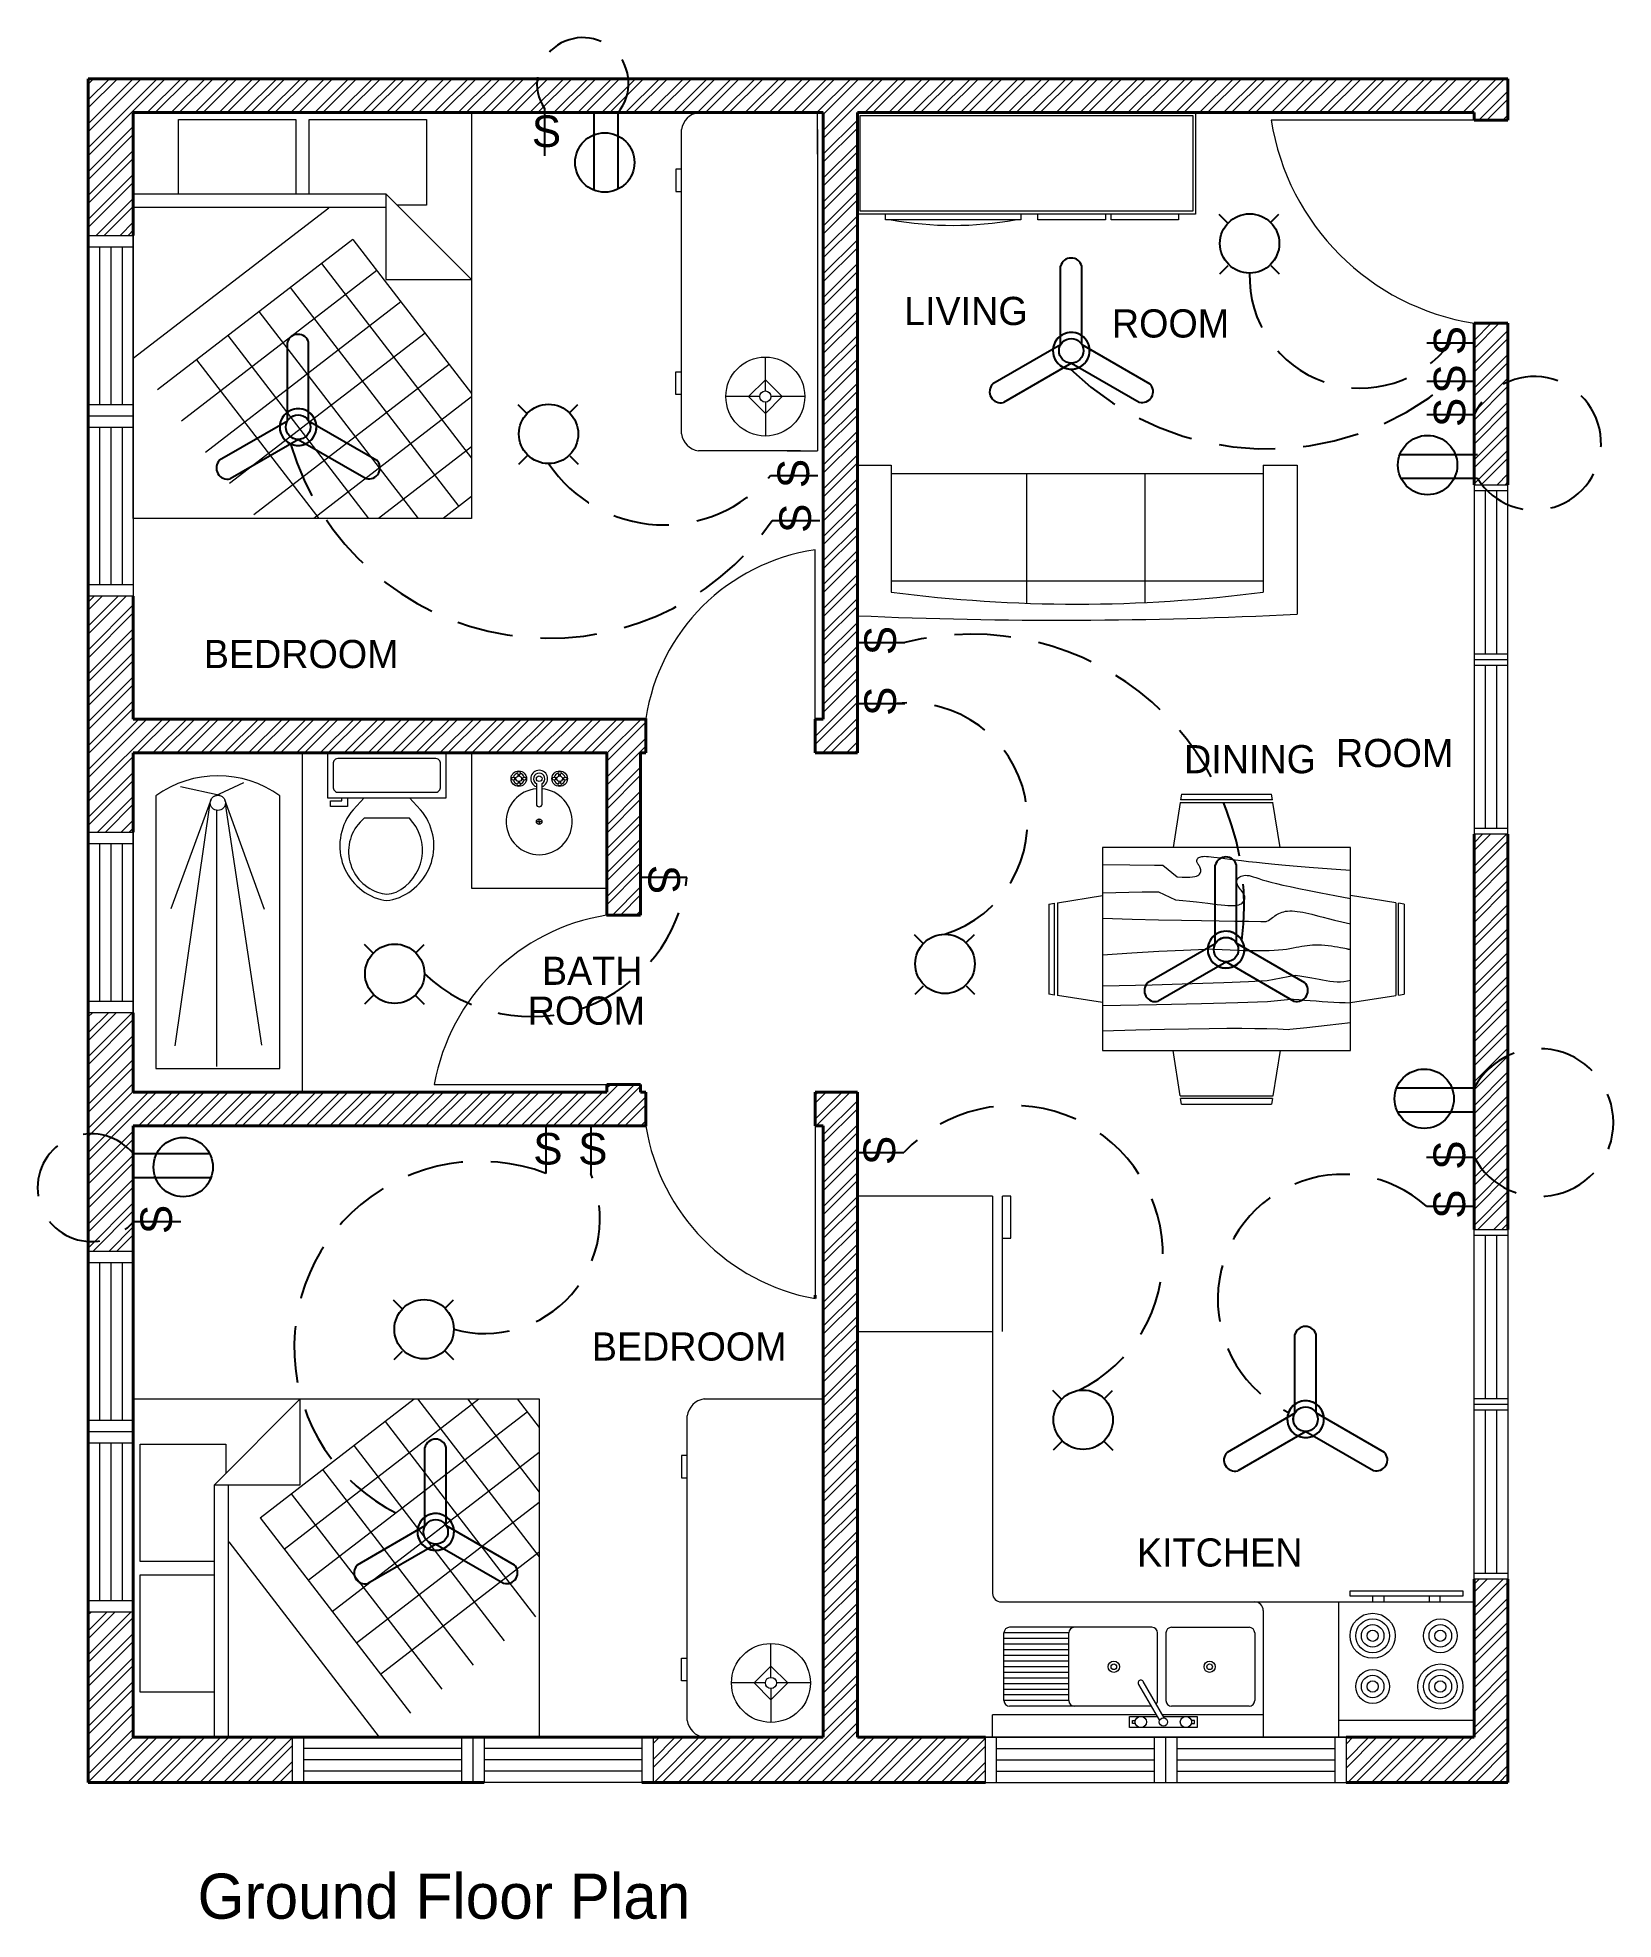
# Model space of a CAD drawing. Header units: millimetres. Extents: x 1010.37 to 1017.36, y -40.63 to -32.28.
import ezdxf

# ---------------------------------------------------------------- set-up
doc = ezdxf.new("R2010")
doc.units = ezdxf.units.MM
doc.header["$MEASUREMENT"] = 0
doc.linetypes.add('HIDDEN', pattern=[0.375, 0.25, -0.125])
for name, color, linetype in [('01-Text 1 50', 190, 'Continuous'), ('01-Text 1 50 int', 20, 'Continuous'), ('Electrical', 206, 'Continuous'), ('Electrical Hidden', 130, 'HIDDEN')]:
    doc.layers.add(name, color=color, linetype=linetype)
for name, color, linetype, lineweight, true_color in [('DOOR WINDOW 1 50', 7, 'Continuous', 9, 0x666666), ('FURNITURE D 1 50', 7, 'Continuous', 13, 0x93979a), ('HATCH A1 1 50', 7, 'Continuous', 0, 0xc9c9c9)]:
    doc.layers.add(name, color=color, linetype=linetype, lineweight=lineweight, true_color=true_color)
doc.layers.add('WALL 1 50', color=19, linetype='Continuous', lineweight=40)
doc.styles.add('SS Projects_50_notes', font='bahnschrift.ttf', dxfattribs={"height": 0.2})
doc.styles.add('SS Projects_50_notes_interior', font='bahnschrift.ttf', dxfattribs={"height": 0.125})
doc.styles.get("Standard").update_dxf_attribs({"font": 'arial.ttf'})

msp = doc.modelspace()

# ---------------------------------------------------------------- texts
at = {"layer": '01-Text 1 50', "insert": (1011.0842, -40.4251), "char_height": 0.2, "attachment_point": 1, "style": 'SS Projects_50_notes'}
msp.add_mtext_dynamic_manual_height_columns('Ground Floor Plan', width=6.348544, gutter_width=1.5, heights=[0], dxfattribs=at)
at = {"layer": '01-Text 1 50 int', "style": 'SS Projects_50_notes_interior'}
for s, p in [('LIVING', (1014.2175, -33.5581)), ('ROOM', (1015.1391, -33.6134)), ('BEDROOM', (1011.1118, -35.0794)), ('DINING', (1015.4592, -35.5456)), ('ROOM', (1016.1333, -35.5182)), ('BATH', (1012.6113, -36.484)), ('ROOM', (1012.5484, -36.6608)), ('BEDROOM', (1012.8326, -38.1501)), ('KITCHEN', (1015.2505, -39.0635))]:
    msp.add_text(s, height=0.125, dxfattribs=at).set_placement(p)
at = {"layer": 'Electrical', "char_height": 0.14, "attachment_point": 1}
for insert in [(1012.5662, -32.6285), (1012.5727, -37.1407), (1012.7718, -37.1407)]:
    msp.add_mtext_dynamic_manual_height_columns('S', width=0.193718, gutter_width=0.7, heights=[0], dxfattribs=dict(at, insert=insert))
for insert, rotation in [((1016.5665, -33.6926), 90), ((1016.5665, -33.863), 90), ((1016.5665, -34.0107), 90), ((1013.6562, -34.2816), 90), ((1013.6644, -34.4804), 90), ((1014.0414, -35.0225), 90), ((1014.0414, -35.2918), 90), ((1013.2231, -35.9513), 270), ((1014.0377, -37.2834), 90), ((1016.5656, -37.3042), 90), ((1016.5656, -37.5217), 90), ((1010.8306, -37.5896), 90)]:
    msp.add_mtext_dynamic_manual_height_columns('S', width=0.193718, gutter_width=0.7, heights=[0], dxfattribs=dict(at, insert=insert, rotation=rotation))

# ---------------------------------------------------------------- blocks, each defined once
blk = doc.blocks.new('*U1')
at = {"layer": 'Electrical'}
blk.add_line((-0.0185, -0.0185), (0.0185, 0.0185), dxfattribs=at)
blk = doc.blocks.new('*U2')
at = {"layer": 'Electrical', "color": 0, "linetype": 'ByBlock', "lineweight": -2, "transparency": 16777216}
for p, rotation in [((1014.2828, -33.3426), 90.00000000000001), ((1014.2839, -33.5704), 180), ((1014.5117, -33.5693), 270)]:
    blk.add_blockref('*U1', p, dxfattribs=dict(at, rotation=rotation))
blk.add_blockref('*U1', (1014.5106, -33.3415), dxfattribs=at)
blk = doc.blocks.new('*U3')
at = {"layer": 'Electrical'}
blk.add_line((-0.0185, -0.0185), (0.0185, 0.0185), dxfattribs=at)
blk = doc.blocks.new('*U5')
at = {"layer": 'Electrical', "color": 0, "linetype": 'ByBlock', "lineweight": -2, "transparency": 16777216}
for p, rotation in [((1014.2828, -33.3426), 90.00000000000001), ((1014.2839, -33.5704), 180), ((1014.5117, -33.5693), 270)]:
    blk.add_blockref('*U3', p, dxfattribs=dict(at, rotation=rotation))
blk.add_blockref('*U3', (1014.5106, -33.3415), dxfattribs=at)
blk = doc.blocks.new('*U7')
at = {"layer": 'Electrical'}
blk.add_line((-0.0185, -0.0185), (0.0185, 0.0185), dxfattribs=at)
blk = doc.blocks.new('*U8')
at = {"layer": 'Electrical', "color": 0, "linetype": 'ByBlock', "lineweight": -2, "transparency": 16777216}
for p, rotation in [((1014.2828, -33.3426), 90.00000000000001), ((1014.2839, -33.5704), 180), ((1014.5117, -33.5693), 270)]:
    blk.add_blockref('*U7', p, dxfattribs=dict(at, rotation=rotation))
blk.add_blockref('*U7', (1014.5106, -33.3415), dxfattribs=at)
blk = doc.blocks.new('*U10')
at = {"layer": 'Electrical'}
blk.add_line((-0.0185, -0.0185), (0.0185, 0.0185), dxfattribs=at)
blk = doc.blocks.new('*U11')
at = {"layer": 'Electrical', "color": 0, "linetype": 'ByBlock', "lineweight": -2, "transparency": 16777216}
for p, rotation in [((1014.2828, -33.3426), 90.00000000000001), ((1014.2839, -33.5704), 180), ((1014.5117, -33.5693), 270)]:
    blk.add_blockref('*U10', p, dxfattribs=dict(at, rotation=rotation))
blk.add_blockref('*U10', (1014.5106, -33.3415), dxfattribs=at)
blk = doc.blocks.new('*U13')
at = {"layer": 'Electrical'}
blk.add_line((-0.0185, -0.0185), (0.0185, 0.0185), dxfattribs=at)
blk = doc.blocks.new('*U14')
at = {"layer": 'Electrical', "color": 0, "linetype": 'ByBlock', "lineweight": -2, "transparency": 16777216}
for p, rotation in [((1014.2828, -33.3426), 90.00000000000001), ((1014.2839, -33.5704), 180), ((1014.5117, -33.5693), 270)]:
    blk.add_blockref('*U13', p, dxfattribs=dict(at, rotation=rotation))
blk.add_blockref('*U13', (1014.5106, -33.3415), dxfattribs=at)
blk = doc.blocks.new('*U16')
at = {"layer": 'Electrical'}
blk.add_line((-0.0185, -0.0185), (0.0185, 0.0185), dxfattribs=at)
blk = doc.blocks.new('*U17')
at = {"layer": 'Electrical', "color": 0, "linetype": 'ByBlock', "lineweight": -2, "transparency": 16777216}
for p, rotation in [((1014.2828, -33.3426), 90.00000000000001), ((1014.2839, -33.5704), 180), ((1014.5117, -33.5693), 270)]:
    blk.add_blockref('*U16', p, dxfattribs=dict(at, rotation=rotation))
blk.add_blockref('*U16', (1014.5106, -33.3415), dxfattribs=at)
blk = doc.blocks.new('*U20')
at = {"layer": 'Electrical'}
for p, q in [((-0.0477, -0.1388), (-0.0477, 0.21)), ((0.0466, -0.1368), (0.0466, 0.21))]:
    blk.add_line(p, q, dxfattribs=at)
blk.add_circle((0, -0.1648), 0.0544, dxfattribs=at)
for centre, radius, start, end in [((-0.0006, 0.1976), 0.0488, 14.72633, 165.27367), ((0, -0.1648), 0.0815, 125.82642, 55.15826)]:
    blk.add_arc(centre, radius, start, end, dxfattribs=at)
blk = doc.blocks.new('*U21')
at = {"layer": 'Electrical', "color": 0, "linetype": 'ByBlock', "lineweight": -2, "transparency": 16777216}
blk.add_blockref('*U20', (1015.4263, -33.5072), dxfattribs=at)
for p, rotation in [((1015.2835, -33.7545), 120), ((1015.569, -33.7545), 240)]:
    blk.add_blockref('*U20', p, dxfattribs=dict(at, rotation=rotation))
blk = doc.blocks.new('*U24')
at = {"layer": 'Electrical'}
for p, q in [((-0.0477, -0.1388), (-0.0477, 0.21)), ((0.0466, -0.1368), (0.0466, 0.21))]:
    blk.add_line(p, q, dxfattribs=at)
blk.add_circle((0, -0.1648), 0.0544, dxfattribs=at)
for centre, radius, start, end in [((-0.0006, 0.1976), 0.0488, 14.72633, 165.27367), ((0, -0.1648), 0.0815, 125.82642, 55.15826)]:
    blk.add_arc(centre, radius, start, end, dxfattribs=at)
blk = doc.blocks.new('*U26')
at = {"layer": 'Electrical', "color": 0, "linetype": 'ByBlock', "lineweight": -2, "transparency": 16777216}
blk.add_blockref('*U24', (1015.4263, -33.5072), dxfattribs=at)
for p, rotation in [((1015.2835, -33.7545), 120), ((1015.569, -33.7545), 240)]:
    blk.add_blockref('*U24', p, dxfattribs=dict(at, rotation=rotation))
blk = doc.blocks.new('*U27')
at = {"layer": 'Electrical'}
for p, q in [((-0.0477, -0.1388), (-0.0477, 0.21)), ((0.0466, -0.1368), (0.0466, 0.21))]:
    blk.add_line(p, q, dxfattribs=at)
blk.add_circle((0, -0.1648), 0.0544, dxfattribs=at)
for centre, radius, start, end in [((-0.0006, 0.1976), 0.0488, 14.72633, 165.27367), ((0, -0.1648), 0.0815, 125.82642, 55.15826)]:
    blk.add_arc(centre, radius, start, end, dxfattribs=at)
blk = doc.blocks.new('*U29')
at = {"layer": 'Electrical', "color": 0, "linetype": 'ByBlock', "lineweight": -2, "transparency": 16777216}
blk.add_blockref('*U27', (1015.4263, -33.5072), dxfattribs=at)
for p, rotation in [((1015.2835, -33.7545), 120), ((1015.569, -33.7545), 240)]:
    blk.add_blockref('*U27', p, dxfattribs=dict(at, rotation=rotation))
blk = doc.blocks.new('*U30')
at = {"layer": 'Electrical'}
for p, q in [((-0.0477, -0.1388), (-0.0477, 0.21)), ((0.0466, -0.1368), (0.0466, 0.21))]:
    blk.add_line(p, q, dxfattribs=at)
blk.add_circle((0, -0.1648), 0.0544, dxfattribs=at)
for centre, radius, start, end in [((-0.0006, 0.1976), 0.0488, 14.72633, 165.27367), ((0, -0.1648), 0.0815, 125.82642, 55.15826)]:
    blk.add_arc(centre, radius, start, end, dxfattribs=at)
blk = doc.blocks.new('*U32')
at = {"layer": 'Electrical', "color": 0, "linetype": 'ByBlock', "lineweight": -2, "transparency": 16777216}
blk.add_blockref('*U30', (1015.4263, -33.5072), dxfattribs=at)
for p, rotation in [((1015.2835, -33.7545), 120), ((1015.569, -33.7545), 240)]:
    blk.add_blockref('*U30', p, dxfattribs=dict(at, rotation=rotation))
blk = doc.blocks.new('*U33')
at = {"layer": 'Electrical'}
for p, q in [((-0.0477, -0.1388), (-0.0477, 0.21)), ((0.0466, -0.1368), (0.0466, 0.21))]:
    blk.add_line(p, q, dxfattribs=at)
blk.add_circle((0, -0.1648), 0.0544, dxfattribs=at)
for centre, radius, start, end in [((-0.0006, 0.1976), 0.0488, 14.72633, 165.27367), ((0, -0.1648), 0.0815, 125.82642, 55.15826)]:
    blk.add_arc(centre, radius, start, end, dxfattribs=at)
blk = doc.blocks.new('*U35')
at = {"layer": 'Electrical', "color": 0, "linetype": 'ByBlock', "lineweight": -2, "transparency": 16777216}
blk.add_blockref('*U33', (1015.4263, -33.5072), dxfattribs=at)
for p, rotation in [((1015.2835, -33.7545), 120), ((1015.569, -33.7545), 240)]:
    blk.add_blockref('*U33', p, dxfattribs=dict(at, rotation=rotation))

# ---------------------------------------------------------------- hatches: boundary and pattern name
at = {"layer": 'HATCH A1 1 50'}
h = msp.add_hatch(dxfattribs=at)
h.set_pattern_fill('ANSI32', color=256, scale=0.2)
h.paths.add_polyline_path([(1016.8957, -32.4661), (1010.5993, -32.4661), (1010.5993, -33.1606), (1010.7993, -33.1606), (1010.7993, -32.6161), (1012.2993, -32.6161), (1013.6478, -32.6161), (1013.7586, -32.6161), (1013.8086, -32.6161), (1013.8336, -32.6161), (1013.8586, -32.6161), (1013.8586, -35.3051), (1013.8226, -35.3051), (1013.8226, -35.4551), (1014.0102, -35.4551), (1014.0102, -32.6161), (1015.5102, -32.6161), (1016.7457, -32.6161), (1016.7457, -32.65), (1016.8957, -32.65)])
h.paths.add_polyline_path([(1013.0726, -35.3051), (1010.7993, -35.3051), (1010.7993, -34.7606), (1010.5993, -34.7606), (1010.5993, -35.8073), (1010.7993, -35.8073), (1010.7993, -35.4551), (1011.5493, -35.4551), (1012.8993, -35.4551), (1012.8993, -36.0551), (1012.8993, -36.1751), (1013.0493, -36.1751), (1013.0493, -35.4551), (1013.0726, -35.4551)])
h.paths.add_polyline_path([(1010.7993, -37.1095), (1013.0726, -37.1095), (1013.0726, -36.9595), (1013.0493, -36.9595), (1013.0493, -36.9251), (1012.8993, -36.9251), (1012.8993, -36.9595), (1010.7993, -36.9595), (1010.7993, -36.6073), (1010.5993, -36.6073), (1010.5993, -37.665), (1010.7993, -37.665)])
h.paths.add_polyline_path([(1011.5048, -39.8204), (1010.7993, -39.8204), (1010.7993, -39.265), (1010.5993, -39.265), (1010.5993, -40.0204), (1011.5048, -40.0204)])
h.paths.add_polyline_path([(1014.5779, -39.8204), (1014.0102, -39.8204), (1014.0102, -37.4204), (1014.0102, -36.9595), (1013.8226, -36.9595), (1013.8226, -37.1095), (1013.8586, -37.1095), (1013.8586, -39.8204), (1013.7245, -39.8204), (1013.1048, -39.8204), (1013.1048, -40.0204), (1014.5779, -40.0204)])
h.paths.add_polyline_path([(1016.8957, -39.1188), (1016.7457, -39.1188), (1016.7457, -39.8204), (1016.4457, -39.8204), (1016.1779, -39.8204), (1016.1779, -40.0204), (1016.8957, -40.0204)])
h.paths.add_polyline_path([(1016.8957, -35.8161), (1016.7457, -35.8161), (1016.7457, -37.5688), (1016.8957, -37.5688)])
h.paths.add_polyline_path([(1016.8957, -33.55), (1016.7457, -33.55), (1016.7457, -34.2661), (1016.8957, -34.2661)], flags=17)

# ---------------------------------------------------------------- linework, layer by layer
at = {"layer": 'DOOR WINDOW 1 50'}
for p, q in [((1016.7457, -32.65), (1015.8457, -32.65)), ((1010.5993, -33.1606), (1010.5993, -34.7606)), ((1010.5993, -33.1606), (1010.7993, -33.1606)), ((1010.5993, -33.2106), (1010.7993, -33.2106)), ((1010.6493, -33.2106), (1010.6493, -33.9106)), ((1010.6993, -33.2106), (1010.6993, -33.9106)), ((1010.7493, -33.2105), (1010.7493, -33.9106)), ((1010.7993, -33.1606), (1010.7993, -34.7606)), ((1010.5993, -33.9106), (1010.7993, -33.9106)), ((1010.5993, -33.9606), (1010.7993, -33.9606)), ((1010.5993, -34.0106), (1010.7993, -34.0106)), ((1010.6493, -34.0106), (1010.6493, -34.7106)), ((1010.6993, -34.0106), (1010.6993, -34.7106)), ((1010.7493, -34.0106), (1010.7493, -34.7106)), ((1016.7457, -34.2661), (1016.8957, -34.2661)), ((1016.7457, -34.2661), (1016.7457, -35.8161)), ((1016.7457, -34.2911), (1016.8957, -34.2911)), ((1016.7957, -35.0161), (1016.7957, -34.2911)), ((1016.8457, -35.0161), (1016.8457, -34.2911)), ((1016.8957, -35.8161), (1016.8957, -34.2661)), ((1013.8226, -35.3051), (1013.8226, -34.5551)), ((1010.7993, -34.7106), (1010.5993, -34.7106)), ((1010.7993, -34.7606), (1010.5993, -34.7606)), ((1016.7457, -35.0161), (1016.8957, -35.0161)), ((1016.7457, -35.0411), (1016.8957, -35.0411)), ((1016.7457, -35.0661), (1016.8957, -35.0661)), ((1016.7957, -35.7911), (1016.7957, -35.0661)), ((1016.8457, -35.7911), (1016.8457, -35.0661)), ((1016.8957, -35.7911), (1016.7457, -35.7911)), ((1010.5993, -35.8073), (1010.5993, -36.6073)), ((1010.5993, -35.8073), (1010.7993, -35.8073)), ((1010.5993, -35.8573), (1010.7993, -35.8573)), ((1010.6493, -35.8573), (1010.6493, -36.5573)), ((1010.6993, -35.8573), (1010.6993, -36.5573)), ((1010.7493, -35.8573), (1010.7493, -36.5573)), ((1010.7993, -36.6073), (1010.7993, -35.8073)), ((1016.8957, -35.8161), (1016.7457, -35.8161)), ((1010.7993, -36.5573), (1010.5993, -36.5573)), ((1010.7993, -36.6073), (1010.5993, -36.6073)), ((1012.1337, -36.9251), (1012.8993, -36.9251)), ((1013.8226, -37.1095), (1013.8226, -37.8595)), ((1016.7457, -37.5688), (1016.8957, -37.5688)), ((1016.7457, -39.1188), (1016.7457, -37.5688)), ((1016.7457, -37.5938), (1016.8957, -37.5938)), ((1016.7957, -38.3188), (1016.7957, -37.5938)), ((1016.8457, -38.3188), (1016.8457, -37.5938)), ((1016.8957, -37.5688), (1016.8957, -39.1188)), ((1010.5993, -37.665), (1010.5993, -39.265)), ((1010.5993, -37.665), (1010.7993, -37.665)), ((1010.5993, -37.715), (1010.7993, -37.715)), ((1010.6493, -37.715), (1010.6493, -38.415)), ((1010.6993, -37.715), (1010.6993, -38.415)), ((1010.7493, -37.7148), (1010.7493, -38.415)), ((1010.7993, -37.665), (1010.7993, -39.265)), ((1016.7457, -38.3188), (1016.8957, -38.3188)), ((1016.7457, -38.3438), (1016.8957, -38.3438)), ((1016.7457, -38.3688), (1016.8957, -38.3688)), ((1016.7957, -39.0938), (1016.7957, -38.3688)), ((1016.8457, -39.0938), (1016.8457, -38.3688)), ((1010.5993, -38.415), (1010.7993, -38.415)), ((1010.5993, -38.465), (1010.7993, -38.465)), ((1010.5993, -38.515), (1010.7993, -38.515)), ((1010.6493, -38.515), (1010.6493, -39.215)), ((1010.6993, -38.515), (1010.6993, -39.215)), ((1010.7493, -38.515), (1010.7493, -39.215)), ((1016.8957, -39.0938), (1016.7457, -39.0938)), ((1016.8957, -39.1188), (1016.7457, -39.1188)), ((1010.7993, -39.215), (1010.5993, -39.215)), ((1010.7993, -39.265), (1010.5993, -39.265)), ((1013.1048, -39.8204), (1011.5048, -39.8204)), ((1011.5048, -40.0204), (1011.5048, -39.8204)), ((1011.5548, -40.0204), (1011.5548, -39.8204)), ((1012.2548, -39.8704), (1011.5548, -39.8704)), ((1012.2548, -39.8204), (1012.2548, -40.0204)), ((1012.3048, -39.8204), (1012.3048, -40.0204)), ((1012.3548, -39.8204), (1012.3548, -40.0204)), ((1013.0548, -39.8704), (1012.3548, -39.8704)), ((1013.0548, -39.8204), (1013.0548, -40.0204)), ((1013.1048, -39.8204), (1013.1048, -40.0204)), ((1014.5779, -40.0204), (1014.5779, -39.8204)), ((1014.5779, -39.8204), (1016.1779, -39.8204)), ((1014.6278, -39.8705), (1015.3279, -39.8705)), ((1014.6279, -40.0204), (1014.6279, -39.8204)), ((1015.3279, -40.0204), (1015.3279, -39.8204)), ((1015.3779, -40.0204), (1015.3779, -39.8204)), ((1015.4279, -40.0204), (1015.4279, -39.8204)), ((1015.4279, -39.8705), (1016.1279, -39.8705)), ((1016.1279, -39.8204), (1016.1279, -40.0204)), ((1016.1779, -39.8204), (1016.1779, -40.0204)), ((1012.2548, -39.9204), (1011.5548, -39.9204)), ((1013.0548, -39.9204), (1012.3548, -39.9204)), ((1014.6279, -39.9204), (1015.3279, -39.9204)), ((1015.4279, -39.9204), (1016.1279, -39.9204)), ((1013.1048, -40.0204), (1011.5048, -40.0204)), ((1012.2548, -39.9704), (1011.5548, -39.9704)), ((1013.0549, -39.9704), (1012.3548, -39.9704)), ((1014.5779, -40.0204), (1016.1779, -40.0204)), ((1014.6279, -39.9704), (1015.3279, -39.9704)), ((1015.4279, -39.9704), (1016.1279, -39.9704))]:
    msp.add_line(p, q, dxfattribs=at)
for centre, radius, start, end in [((1016.9144, -32.4812), 1.082, 188.97372, 261.02628), ((1013.9519, -35.4347), 0.8891, 98.36411, 171.5164), ((1013.046, -37.0903), 0.9271, 99.19766, 169.73557), ((1013.9878, -36.9629), 0.9271, 189.19766, 259.73557)]:
    msp.add_arc(centre, radius, start, end, dxfattribs=at)
at = {"layer": 'Electrical'}
for p, q in [((1012.6223, -32.5972), (1012.6223, -32.8076)), ((1012.8427, -32.9601), (1012.8427, -32.6161)), ((1012.9489, -32.9551), (1012.9489, -32.6161)), ((1014.9113, -33.6461), (1014.9113, -33.2973)), ((1014.9113, -33.6461), (1014.9113, -33.2973)), ((1011.4824, -33.9845), (1011.4824, -33.6357)), ((1011.4824, -33.9845), (1011.4824, -33.6357)), ((1016.5353, -33.6365), (1016.7457, -33.6365)), ((1016.5353, -33.8069), (1016.7457, -33.8069)), ((1016.5353, -33.9547), (1016.7457, -33.9547)), ((1016.4165, -34.1315), (1016.7606, -34.1315)), ((1013.6249, -34.2256), (1013.8353, -34.2256)), ((1016.4216, -34.2376), (1016.7606, -34.2376)), ((1013.6332, -34.4244), (1013.8436, -34.4244)), ((1014.0102, -34.9664), (1014.2206, -34.9664)), ((1014.0102, -35.2357), (1014.2206, -35.2357)), ((1015.5978, -36.3018), (1015.5978, -35.953)), ((1015.5978, -36.3018), (1015.5978, -35.953)), ((1013.2543, -36.0073), (1013.044, -36.0073)), ((1016.4016, -36.9413), (1016.7457, -36.9413)), ((1016.4067, -37.0475), (1016.7457, -37.0475)), ((1012.6288, -37.1095), (1012.6288, -37.3199)), ((1012.8279, -37.1095), (1012.8279, -37.3199)), ((1011.1383, -37.2334), (1010.7993, -37.2334)), ((1014.0064, -37.2274), (1014.2168, -37.2274)), ((1016.5344, -37.2481), (1016.7448, -37.2481)), ((1011.1434, -37.3395), (1010.7993, -37.3395)), ((1016.5344, -37.4656), (1016.7448, -37.4656)), ((1010.7993, -37.5335), (1011.0097, -37.5335)), ((1015.9506, -38.3839), (1015.9506, -38.0351)), ((1015.9506, -38.3839), (1015.9506, -38.0351)), ((1012.0927, -38.8839), (1012.0927, -38.5351)), ((1012.0927, -38.8839), (1012.0927, -38.5351))]:
    msp.add_line(p, q, dxfattribs=at)
for centre in [(1012.8901, -32.8373), (1015.7501, -33.1962), (1012.6409, -34.0411), (1016.5394, -34.1788), (1014.399, -36.3909), (1011.9585, -36.4345), (1016.5244, -36.9887), (1011.0206, -37.2922), (1012.0885, -38.011), (1015.0118, -38.4122)]:
    msp.add_circle(centre, 0.1316, dxfattribs=at)
at = {"layer": 'Electrical Hidden'}
for centre, radius, start, end in [((1012.7925, -32.4866), 0.203, 320.36812, 213.02278), ((1016.2431, -33.3443), 0.4933, 178.093, 323.66878), ((1015.8275, -32.858), 1.2496, 225.781, 310.58846), ((1017.0126, -34.0825), 0.296, 211.61992, 154.42173), ((1012.645, -33.751), 1.1958, 196.21467, 325.72931), ((1013.153, -33.8259), 0.6184, 214.11097, 319.73922), ((1014.5192, -36.1354), 1.2065, 352.77975, 104.33206), ((1014.24, -35.7584), 0.5255, 287.6056, 95.88136), ((1012.5666, -35.9329), 0.6918, 226.47168, 353.82637), ((1017.0354, -37.0947), 0.3278, 207.90231, 152.09769), ((1014.7007, -37.6839), 0.6653, 295.98396, 136.66641), ((1010.6136, -37.3834), 0.2388, 38.94477, 321.05523), ((1012.3366, -38.0903), 0.824, 69.22916, 251.08372), ((1012.3589, -37.5203), 0.51, 254.21748, 23.13487), ((1016.164, -37.8795), 0.5554, 48.17544, 244.23671)]:
    msp.add_arc(centre, radius, start, end, dxfattribs=at)
at = {"layer": 'FURNITURE D 1 50', "linetype": 'Continuous'}
for p, q in [((1010.7993, -34.4161), (1010.7993, -32.6161)), ((1010.7993, -32.6161), (1012.2993, -32.6161)), ((1012.2993, -32.6161), (1012.2993, -34.4161)), ((1013.3052, -32.6161), (1013.7586, -32.6161)), ((1014.0102, -33.0661), (1014.0102, -32.6161)), ((1014.0102, -32.6161), (1015.5102, -32.6161)), ((1015.5102, -32.6161), (1015.5102, -33.0661)), ((1010.9993, -32.6461), (1011.5193, -32.6461)), ((1010.9993, -32.9761), (1010.9993, -32.6461)), ((1011.5193, -32.6461), (1011.5193, -32.9761)), ((1011.5793, -32.6461), (1012.0993, -32.6461)), ((1011.5793, -32.9761), (1011.5793, -32.6461)), ((1012.0993, -32.6461), (1012.0993, -33.0261)), ((1013.2302, -34.0411), (1013.2302, -32.6911)), ((1013.8336, -32.6911), (1013.8336, -34.0411)), ((1014.0227, -33.0536), (1014.0227, -32.6286)), ((1014.0227, -32.6286), (1015.4977, -32.6286)), ((1015.4977, -32.6286), (1015.4977, -33.0536)), ((1013.2302, -32.8661), (1013.2052, -32.8661)), ((1013.2052, -32.8661), (1013.2052, -32.9661)), ((1010.7993, -32.9761), (1011.9193, -32.9761)), ((1011.9193, -33.0361), (1010.7993, -33.0361)), ((1012.2993, -33.3561), (1011.9193, -32.9761)), ((1011.9193, -32.9761), (1011.9193, -33.3561)), ((1012.0993, -33.0261), (1011.9693, -33.0261)), ((1013.2052, -32.9661), (1013.2302, -32.9661)), ((1015.5102, -33.0661), (1014.0102, -33.0661)), ((1015.4977, -33.0536), (1014.0227, -33.0536)), ((1014.1352, -33.0911), (1014.1352, -33.0661)), ((1014.7352, -33.0911), (1014.1352, -33.0911)), ((1014.7352, -33.0661), (1014.7352, -33.0911)), ((1014.8102, -33.0911), (1014.8102, -33.0661)), ((1015.1102, -33.0911), (1014.8102, -33.0911)), ((1015.1102, -33.0661), (1015.1102, -33.0911)), ((1015.1352, -33.0911), (1015.1352, -33.0661)), ((1015.4352, -33.0911), (1015.1352, -33.0911)), ((1015.4352, -33.0661), (1015.4352, -33.0911)), ((1011.9193, -33.3561), (1012.2993, -33.3561)), ((1013.6022, -33.8503), (1013.6022, -33.7003)), ((1013.2052, -33.7661), (1013.2302, -33.7661)), ((1013.2052, -33.8661), (1013.2052, -33.7661)), ((1013.2302, -33.8661), (1013.2052, -33.8661)), ((1013.5772, -33.8753), (1013.4272, -33.8753)), ((1013.6022, -33.8003), (1013.5272, -33.8753)), ((1013.5272, -33.8753), (1013.6022, -33.9503)), ((1013.6772, -33.8753), (1013.6022, -33.8003)), ((1013.6022, -33.9503), (1013.6772, -33.8753)), ((1013.7772, -33.8753), (1013.6272, -33.8753)), ((1013.6022, -33.9003), (1013.6022, -34.0503)), ((1013.7586, -34.1161), (1013.3052, -34.1161)), ((1014.1602, -34.1788), (1014.1602, -34.7421)), ((1015.8102, -34.1788), (1015.8102, -34.7421)), ((1015.8102, -34.2178), (1014.1602, -34.2178)), ((1015.8102, -34.6943), (1014.1602, -34.6943)), ((1015.4419, -35.6754), (1015.4106, -35.8755)), ((1015.4419, -35.6755), (1015.4106, -35.8755)), ((1015.442, -35.6754), (1015.8537, -35.6754)), ((1015.442, -35.6755), (1015.8537, -35.6755)), ((1015.4477, -35.6379), (1015.4438, -35.6629)), ((1015.4477, -35.638), (1015.4438, -35.663)), ((1015.8517, -35.6629), (1015.4439, -35.6629)), ((1015.8517, -35.663), (1015.4439, -35.663)), ((1015.4477, -35.6379), (1015.8477, -35.6379)), ((1015.4477, -35.638), (1015.8477, -35.638)), ((1015.8516, -35.663), (1015.8477, -35.6379)), ((1015.8848, -35.8755), (1015.8536, -35.6754)), ((1015.8848, -35.8754), (1015.0977, -35.8754)), ((1015.0977, -35.8754), (1015.0977, -36.7754)), ((1016.1977, -35.8755), (1015.4106, -35.8755)), ((1016.1977, -36.7755), (1016.1977, -35.8755)), ((1014.8602, -36.1254), (1014.8852, -36.1215)), ((1014.8602, -36.1254), (1014.8602, -36.5254)), ((1014.8852, -36.5294), (1014.8852, -36.1216)), ((1014.8977, -36.1196), (1015.0978, -36.0883)), ((1014.8977, -36.1197), (1014.8977, -36.5314)), ((1016.3977, -36.1196), (1016.1977, -36.0884)), ((1016.3977, -36.1197), (1016.3977, -36.5315)), ((1016.4352, -36.1255), (1016.4102, -36.1216)), ((1016.4102, -36.5294), (1016.4102, -36.1217)), ((1016.4352, -36.1255), (1016.4352, -36.5255)), ((1014.8852, -36.5293), (1014.8602, -36.5254)), ((1015.0978, -36.5625), (1014.8977, -36.5313)), ((1016.1977, -36.5626), (1016.3977, -36.5314)), ((1016.4102, -36.5294), (1016.4352, -36.5255)), ((1015.0977, -36.7754), (1015.8848, -36.7754)), ((1015.4419, -36.9755), (1015.4106, -36.7754)), ((1015.4106, -36.7755), (1016.1977, -36.7755)), ((1015.8848, -36.7754), (1015.8536, -36.9754)), ((1015.8848, -36.7754), (1015.8536, -36.9755)), ((1015.442, -36.9754), (1015.8537, -36.9754)), ((1015.442, -36.9755), (1015.8537, -36.9755)), ((1015.4477, -37.013), (1015.4438, -36.9879)), ((1015.8517, -36.9879), (1015.4439, -36.9879)), ((1015.8517, -36.988), (1015.4439, -36.988)), ((1015.4477, -37.0129), (1015.8477, -37.0129)), ((1015.4477, -37.013), (1015.8477, -37.013)), ((1015.8516, -36.9879), (1015.8477, -37.0129)), ((1015.8516, -36.988), (1015.8477, -37.013)), ((1010.7993, -39.8204), (1010.7993, -38.3204)), ((1010.7993, -38.3204), (1012.5993, -38.3204)), ((1011.5393, -38.3204), (1011.1593, -38.7004)), ((1011.5393, -38.7004), (1011.5393, -38.3204)), ((1013.3302, -38.3204), (1013.7836, -38.3204)), ((1013.2552, -39.7454), (1013.2552, -38.3954)), ((1013.8586, -38.3954), (1013.8586, -39.7454)), ((1010.8293, -38.5204), (1011.2093, -38.5204)), ((1010.8293, -39.0404), (1010.8293, -38.5204)), ((1011.2093, -38.5204), (1011.2093, -38.6504)), ((1013.2552, -38.5704), (1013.2302, -38.5704)), ((1013.2302, -38.5704), (1013.2302, -38.6704)), ((1011.1593, -39.8204), (1011.1593, -38.7004)), ((1011.1593, -38.7004), (1011.5393, -38.7004)), ((1011.2193, -38.7004), (1011.2193, -39.8204)), ((1013.2302, -38.6704), (1013.2552, -38.6704)), ((1011.1593, -39.0404), (1010.8293, -39.0404)), ((1010.8293, -39.1004), (1011.1593, -39.1004)), ((1010.8293, -39.6204), (1010.8293, -39.1004)), ((1013.6272, -39.5547), (1013.6272, -39.4047)), ((1013.2302, -39.4704), (1013.2552, -39.4704)), ((1013.2302, -39.5704), (1013.2302, -39.4704)), ((1013.6272, -39.5047), (1013.5522, -39.5797)), ((1013.7022, -39.5797), (1013.6272, -39.5047)), ((1011.1593, -39.6204), (1010.8293, -39.6204)), ((1013.2552, -39.5704), (1013.2302, -39.5704)), ((1013.6022, -39.5797), (1013.4522, -39.5797)), ((1013.5522, -39.5797), (1013.6272, -39.6547)), ((1013.6272, -39.6547), (1013.7022, -39.5797)), ((1013.6272, -39.6047), (1013.6272, -39.7547)), ((1013.8022, -39.5797), (1013.6522, -39.5797)), ((1012.5993, -39.8204), (1010.7993, -39.8204)), ((1013.7836, -39.8204), (1013.3302, -39.8204))]:
    msp.add_line(p, q, dxfattribs=at)
at = {"layer": 'FURNITURE D 1 50'}
for p, q in [((1013.6754, -32.6161), (1013.8336, -32.6161)), ((1013.8336, -32.8009), (1013.8336, -32.6161)), ((1011.6658, -33.0394), (1010.7993, -33.7066)), ((1011.7726, -33.178), (1010.9061, -33.8452)), ((1011.7726, -33.178), (1012.2993, -33.8621)), ((1011.6339, -33.2848), (1012.2993, -34.149)), ((1011.8793, -33.3167), (1011.0129, -33.9839)), ((1011.9861, -33.4554), (1011.1196, -34.1226)), ((1011.4952, -33.3916), (1012.2426, -34.3622)), ((1011.3566, -33.4984), (1012.0631, -34.4159)), ((1011.2179, -33.6051), (1011.8423, -34.4159)), ((1012.0929, -33.594), (1011.2264, -34.2612)), ((1011.0793, -33.7119), (1011.6214, -34.4159)), ((1012.1996, -33.7327), (1011.3332, -34.3999)), ((1012.2993, -33.8768), (1011.5992, -34.4159)), ((1013.8336, -33.9962), (1013.8336, -34.1161)), ((1012.2993, -34.0976), (1011.886, -34.4159)), ((1013.6995, -34.1161), (1013.8336, -34.1161)), ((1014.7602, -34.2178), (1014.7602, -34.7911)), ((1015.2852, -34.2178), (1015.2852, -34.788)), ((1012.2993, -34.3185), (1012.1728, -34.4159)), ((1012.2993, -34.4161), (1010.7993, -34.4161)), ((1014.0102, -34.8288), (1014.0102, -34.8471)), ((1015.9602, -34.8288), (1015.9602, -34.8399)), ((1011.5493, -35.4551), (1010.7993, -35.4551)), ((1012.1611, -35.6051), (1012.1611, -35.5051)), ((1011.1841, -35.6449), (1011.009, -35.6057)), ((1011.1598, -35.6468), (1011.2891, -35.5859)), ((1012.4967, -35.5666), (1012.49, -35.5666)), ((1012.4967, -35.5728), (1012.49, -35.5728)), ((1012.5056, -35.5577), (1012.5056, -35.5509)), ((1012.5056, -35.5817), (1012.5056, -35.5884)), ((1012.5118, -35.5576), (1012.5118, -35.5509)), ((1012.5118, -35.5817), (1012.5118, -35.5884)), ((1012.5207, -35.5666), (1012.5275, -35.5666)), ((1012.5208, -35.5728), (1012.5275, -35.5728)), ((1012.5868, -35.5913), (1012.5868, -35.6822)), ((1012.6118, -35.6822), (1012.6118, -35.5913)), ((1012.6779, -35.5666), (1012.6712, -35.5666)), ((1012.678, -35.5728), (1012.6712, -35.5728)), ((1012.6868, -35.5577), (1012.6868, -35.5509)), ((1012.6868, -35.5817), (1012.6868, -35.5884)), ((1012.6931, -35.5576), (1012.6931, -35.5509)), ((1012.6931, -35.5817), (1012.6931, -35.5884)), ((1012.7019, -35.5666), (1012.7087, -35.5666)), ((1012.702, -35.5728), (1012.7087, -35.5728)), ((1011.145, -35.6608), (1010.9661, -36.1465)), ((1010.9848, -36.7545), (1011.1408, -35.6768)), ((1011.1678, -35.7099), (1011.1678, -36.8453)), ((1011.2039, -35.6613), (1011.3798, -36.1477)), ((1011.3693, -36.7514), (1011.2076, -35.6815)), ((1011.6736, -35.6676), (1011.7236, -35.6676)), ((1011.6736, -35.6926), (1011.6736, -35.6676)), ((1011.7486, -35.6926), (1011.6736, -35.6926)), ((1011.7236, -35.6676), (1011.7236, -35.6551)), ((1011.7486, -35.6551), (1011.7486, -35.6926)), ((1011.8236, -35.6551), (1011.7736, -35.7077)), ((1012.0236, -35.6551), (1012.0736, -35.7077)), ((1012.0236, -35.7449), (1011.8236, -35.7449)), ((1012.6115, -35.7605), (1012.5871, -35.7605)), ((1012.5993, -35.7605), (1012.5994, -35.7483)), ((1012.5993, -35.7605), (1012.5998, -35.7727)), ((1014.0102, -37.4204), (1014.0102, -39.8204)), ((1014.6102, -37.4204), (1014.6102, -39.1829)), ((1014.6539, -38.0204), (1014.6539, -37.4204)), ((1011.3613, -38.8472), (1012.0454, -38.3204)), ((1011.4681, -38.9859), (1012.3322, -38.3204)), ((1011.5749, -39.1245), (1012.5454, -38.3771)), ((1012.06, -38.3204), (1012.5992, -39.0206)), ((1012.2809, -38.3204), (1012.5992, -38.7338)), ((1012.5018, -38.3204), (1012.5992, -38.4469)), ((1012.5993, -38.3204), (1012.5993, -39.8204)), ((1013.7004, -38.3204), (1013.8586, -38.3204)), ((1013.8586, -38.5053), (1013.8586, -38.3204)), ((1011.9159, -38.4201), (1012.5831, -39.2866)), ((1011.7773, -38.5269), (1012.4445, -39.3934)), ((1011.6386, -38.6337), (1012.3058, -39.5001)), ((1011.6816, -39.2632), (1012.5992, -38.5566)), ((1011.5, -38.7404), (1012.1672, -39.6069)), ((1011.7884, -39.4018), (1012.5992, -38.7775)), ((1011.3613, -38.8472), (1012.0285, -39.7137)), ((1011.2227, -38.954), (1011.8899, -39.8204)), ((1011.8952, -39.5405), (1012.5992, -38.9984)), ((1016.2957, -39.2204), (1016.2957, -39.1954)), ((1016.3457, -39.1954), (1016.3457, -39.2204)), ((1016.5457, -39.1954), (1016.5457, -39.2204)), ((1016.5957, -39.2204), (1016.5957, -39.1954)), ((1014.6477, -39.2204), (1016.4457, -39.2204)), ((1015.8102, -39.2579), (1015.8102, -39.8204)), ((1014.6602, -39.6579), (1014.6602, -39.3579)), ((1014.9477, -39.3579), (1014.6602, -39.3579)), ((1014.9477, -39.3829), (1014.6602, -39.3829)), ((1015.3164, -39.3329), (1014.6852, -39.3329)), ((1015.3414, -39.6579), (1015.3414, -39.3579)), ((1015.3789, -39.3579), (1015.3789, -39.6579)), ((1014.9477, -39.4079), (1014.6602, -39.4079)), ((1014.9477, -39.4329), (1014.6602, -39.4329)), ((1014.9477, -39.4579), (1014.6602, -39.4579)), ((1014.9477, -39.4829), (1014.6602, -39.4829)), ((1014.9477, -39.5079), (1014.6602, -39.5079)), ((1014.9477, -39.5329), (1014.6602, -39.5329)), ((1014.9477, -39.5579), (1014.6602, -39.5579)), ((1014.9477, -39.5829), (1014.6602, -39.5829)), ((1014.9477, -39.6079), (1014.6602, -39.6079)), ((1014.9477, -39.6329), (1014.6602, -39.6329)), ((1015.2567, -39.5858), (1015.3496, -39.7466)), ((1015.3712, -39.7341), (1015.2783, -39.5733)), ((1013.8586, -39.7006), (1013.8586, -39.8204)), ((1014.9477, -39.6579), (1014.6602, -39.6579)), ((1015.3125, -39.6829), (1014.6852, -39.6829)), ((1015.3125, -39.6829), (1015.3128, -39.6829)), ((1014.6102, -39.8204), (1014.6102, -39.7204)), ((1015.3342, -39.7204), (1014.6102, -39.7204)), ((1015.23, -39.7465), (1015.244, -39.7465)), ((1015.23, -39.759), (1015.23, -39.7465)), ((1015.244, -39.759), (1015.23, -39.759)), ((1015.3342, -39.7204), (1015.3344, -39.7204)), ((1015.8102, -39.7204), (1015.3633, -39.7204)), ((1015.505, -39.7465), (1015.4911, -39.7465)), ((1015.4911, -39.759), (1015.505, -39.759)), ((1015.505, -39.759), (1015.505, -39.7465)), ((1016.7457, -39.7454), (1016.1457, -39.7454)), ((1013.7245, -39.8204), (1013.8586, -39.8204)), ((1016.7457, -39.8204), (1014.0102, -39.8204))]:
    msp.add_line(p, q, dxfattribs=at)
at = {"layer": 'FURNITURE D 1 50', "linetype": 'Continuous'}
for points in [[(1014.0102, -34.8288), (1014.0102, -34.1788), (1014.1602, -34.1788)], [(1015.8102, -34.1788), (1015.9602, -34.1788), (1015.9602, -34.8288)], [(1015.0977, -35.9504), (1015.2183, -35.951), (1015.3275, -35.9526), (1015.3645, -35.9535)], [(1015.3645, -35.9535), (1015.429, -36.0047), (1015.4512, -36.0058), (1015.4697, -36.0063), (1015.4849, -36.006), (1015.4972, -36.0052), (1015.5069, -36.0037), (1015.5145, -36.0017), (1015.5203, -35.9992), (1015.5248, -35.9963), (1015.5282, -35.993), (1015.5308, -35.9894), (1015.5325, -35.9855), (1015.5334, -35.9815), (1015.5337, -35.9773), (1015.5333, -35.9732), (1015.5324, -35.9691), (1015.5311, -35.9651), (1015.5293, -35.9613), (1015.5273, -35.9576), (1015.5252, -35.9541), (1015.523, -35.9507), (1015.5209, -35.9475), (1015.519, -35.9443), (1015.5175, -35.9411), (1015.5165, -35.938), (1015.516, -35.9349), (1015.5161, -35.9318), (1015.5168, -35.9288), (1015.518, -35.926), (1015.5199, -35.9234), (1015.5223, -35.921), (1015.5254, -35.9189), (1015.529, -35.9172), (1015.5332, -35.9158), (1015.5382, -35.9148), (1015.544, -35.9142), (1015.5508, -35.914), (1015.5589, -35.9142), (1015.5682, -35.9148), (1015.579, -35.9158), (1015.5915, -35.9172), (1015.6057, -35.9189), (1015.622, -35.921), (1015.6406, -35.9235), (1015.6619, -35.9263), (1015.6862, -35.9293), (1015.7138, -35.9327), (1015.745, -35.9363), (1015.78, -35.9401), (1015.8192, -35.9441), (1015.8624, -35.9482), (1015.9095, -35.9526), (1015.9604, -35.957), (1016.0147, -35.9615), (1016.0725, -35.9661), (1016.1336, -35.9708), (1016.1977, -35.9755)], [(1015.3458, -36.0711), (1015.4212, -36.1067), (1015.4544, -36.1099), (1015.4852, -36.113), (1015.5138, -36.1161), (1015.54, -36.1191), (1015.5641, -36.122), (1015.586, -36.1247), (1015.6059, -36.1271), (1015.6238, -36.1291), (1015.6398, -36.1307), (1015.654, -36.1317), (1015.6664, -36.1322), (1015.6772, -36.1322), (1015.6866, -36.1316), (1015.6946, -36.1304), (1015.7015, -36.1288), (1015.7073, -36.1268), (1015.7123, -36.1242), (1015.7165, -36.1213), (1015.7201, -36.118), (1015.7231, -36.1144), (1015.7254, -36.1104), (1015.7272, -36.1062), (1015.7282, -36.1018), (1015.7285, -36.0973), (1015.7281, -36.0927), (1015.7269, -36.088), (1015.725, -36.0833), (1015.7224, -36.0786), (1015.7193, -36.0739), (1015.716, -36.0692), (1015.7124, -36.0646), (1015.7087, -36.0599), (1015.7052, -36.0552), (1015.7019, -36.0505), (1015.699, -36.0458), (1015.6965, -36.0411), (1015.6946, -36.0365), (1015.6933, -36.032), (1015.6927, -36.0276), (1015.6928, -36.0232), (1015.6938, -36.0191), (1015.6956, -36.0151), (1015.6985, -36.0113), (1015.7022, -36.0078), (1015.7067, -36.0047), (1015.712, -36.0021), (1015.718, -36), (1015.7246, -35.9987), (1015.7318, -35.9981), (1015.7394, -35.9984), (1015.7475, -35.9997), (1015.7563, -36.0018), (1015.7662, -36.0048), (1015.7775, -36.0084), (1015.7907, -36.0127), (1015.806, -36.0176), (1015.8239, -36.0229), (1015.8446, -36.0286), (1015.8686, -36.0346), (1015.8967, -36.0412), (1015.9297, -36.0483), (1015.9684, -36.0563), (1016.0138, -36.0654), (1016.0665, -36.0756), (1016.1276, -36.0873), (1016.1977, -36.1005)], [(1015.0977, -36.0754), (1015.2733, -36.0719), (1015.3458, -36.0711)], [(1015.0977, -36.1879), (1015.2298, -36.1921), (1015.346, -36.1952), (1015.4478, -36.1975), (1015.537, -36.1991), (1015.6152, -36.2003), (1015.6839, -36.2011), (1015.7449, -36.2018), (1015.7998, -36.2025), (1015.8236, -36.2029)], [(1015.8236, -36.2029), (1015.826, -36.2019), (1015.8333, -36.198), (1015.8399, -36.194), (1015.8459, -36.1898), (1015.8515, -36.1857), (1015.8569, -36.1816), (1015.8623, -36.1776), (1015.8679, -36.1738), (1015.8737, -36.1702), (1015.8799, -36.167), (1015.8865, -36.164), (1015.8936, -36.1615), (1015.9013, -36.1594), (1015.9096, -36.1578), (1015.9186, -36.1567), (1015.9283, -36.1562), (1015.9388, -36.1563), (1015.9499, -36.1569), (1015.9615, -36.158), (1015.9737, -36.1596), (1015.9862, -36.1617), (1015.9991, -36.1642), (1016.0123, -36.1672), (1016.0258, -36.1705), (1016.0404, -36.1743), (1016.0569, -36.1787), (1016.0761, -36.1838), (1016.099, -36.1897), (1016.1263, -36.1965), (1016.1589, -36.2042), (1016.1977, -36.213)], [(1015.0977, -36.3504), (1015.2279, -36.3419), (1015.3472, -36.335), (1015.4564, -36.3295), (1015.5563, -36.3253), (1015.5714, -36.3248)], [(1015.5714, -36.3248), (1015.5894, -36.3255), (1015.6275, -36.327), (1015.6636, -36.3285), (1015.6977, -36.3298), (1015.7298, -36.331), (1015.7598, -36.3318), (1015.7877, -36.3322), (1015.8136, -36.3322), (1015.8373, -36.3317), (1015.8589, -36.3307), (1015.8786, -36.3291), (1015.8966, -36.3272), (1015.9131, -36.325), (1015.9283, -36.3225), (1015.9425, -36.32), (1015.9558, -36.3175), (1015.9686, -36.3151), (1015.9809, -36.3128), (1015.993, -36.3108), (1016.005, -36.3091), (1016.017, -36.3078), (1016.0292, -36.3068), (1016.0418, -36.3063), (1016.0549, -36.3062), (1016.0686, -36.3067), (1016.0829, -36.3078), (1016.0977, -36.3093), (1016.1124, -36.3112), (1016.1268, -36.3132), (1016.1402, -36.3154), (1016.1525, -36.3176), (1016.1631, -36.3196), (1016.1717, -36.3213), (1016.178, -36.3227), (1016.1823, -36.3237), (1016.1853, -36.3245), (1016.1874, -36.325), (1016.1892, -36.3253), (1016.1912, -36.3254), (1016.1938, -36.3255), (1016.1977, -36.3255)], [(1015.0977, -36.4879), (1015.3181, -36.4832), (1015.4956, -36.4786), (1015.636, -36.474), (1015.745, -36.4694), (1015.8283, -36.465), (1015.9522, -36.4411)], [(1015.9522, -36.4411), (1015.972, -36.4442), (1015.9906, -36.4473), (1016.0083, -36.4504), (1016.0252, -36.4534), (1016.0417, -36.4563), (1016.0578, -36.4592), (1016.0738, -36.4619), (1016.0898, -36.4646), (1016.1059, -36.4669), (1016.1219, -36.4688), (1016.1377, -36.4699), (1016.1533, -36.4701), (1016.1685, -36.4691), (1016.1834, -36.4668), (1016.1977, -36.463)], [(1015.0977, -36.5754), (1015.3377, -36.5708), (1015.536, -36.5662), (1015.6981, -36.5617), (1015.8292, -36.5575), (1015.9325, -36.547)], [(1015.9325, -36.547), (1015.9446, -36.5478), (1015.9689, -36.5496), (1015.9936, -36.5515), (1016.0189, -36.5535), (1016.0448, -36.5555), (1016.071, -36.5574), (1016.0972, -36.5592), (1016.1232, -36.5607), (1016.1488, -36.5619), (1016.1737, -36.5627), (1016.1977, -36.563)], [(1015.0977, -36.6879), (1015.2455, -36.6838), (1015.3719, -36.6807), (1015.4794, -36.6786), (1015.5708, -36.6773), (1015.6485, -36.6766), (1015.7151, -36.6765), (1015.7734, -36.6768), (1015.8258, -36.6775), (1015.8747, -36.6784), (1015.9228, -36.6814)], [(1015.9228, -36.6814), (1015.9285, -36.6809), (1016.0043, -36.6732), (1016.0934, -36.6631), (1016.1977, -36.6505)]]:
    msp.add_lwpolyline(points, dxfattribs=at)
at = {"layer": 'FURNITURE D 1 50'}
for points in [[(1010.7993, -35.4551), (1010.7993, -36.9551), (1011.5493, -36.9551), (1011.5493, -35.4551)], [(1011.6861, -35.5051), (1011.6861, -35.6051)], [(1012.1361, -35.4801), (1011.7111, -35.4801)], [(1011.7111, -35.6301), (1012.1361, -35.6301)], [(1010.8993, -35.6454), (1010.8993, -36.8551), (1011.4493, -36.8551), (1011.4493, -35.6454)], [(1014.6102, -37.4204), (1014.0102, -37.4204)], [(1014.6539, -37.6076), (1014.6915, -37.6076), (1014.6915, -37.4204), (1014.6539, -37.4204)], [(1014.0102, -38.0204), (1014.6102, -38.0204)], [(1016.6957, -39.1954), (1016.1957, -39.1954), (1016.1957, -39.1704), (1016.6957, -39.1704)], [(1016.6957, -39.1704), (1016.6957, -39.1954)], [(1016.1457, -39.8204), (1016.1457, -39.2204)], [(1016.4457, -39.2204), (1016.7457, -39.2204), (1016.7457, -39.8204), (1016.4457, -39.8204)], [(1014.9477, -39.6579), (1014.9477, -39.3579)], [(1015.4039, -39.3329), (1015.7477, -39.3329)], [(1015.7727, -39.3579), (1015.7727, -39.6579)], [(1015.7477, -39.6829), (1015.4039, -39.6829)], [(1015.3677, -39.7277), (1015.5175, -39.7277), (1015.5175, -39.7777), (1015.2175, -39.7777), (1015.2175, -39.7277), (1015.3387, -39.7277)]]:
    msp.add_lwpolyline(points, dxfattribs=at)
for points in [[(1012.1861, -35.6551), (1012.1861, -35.4551), (1011.6611, -35.4551), (1011.6611, -35.6551)], [(1012.2993, -36.0551), (1012.8993, -36.0551), (1012.8993, -35.4551), (1012.2993, -35.4551)]]:
    msp.add_lwpolyline(points, close=True, dxfattribs=at)
at = {"layer": 'FURNITURE D 1 50', "linetype": 'Continuous'}
for centre, radius in [((1013.6022, -33.8753), 0.175), ((1013.6022, -33.8753), 0.025), ((1013.6272, -39.5797), 0.175), ((1013.6272, -39.5797), 0.025)]:
    msp.add_circle(centre, radius, dxfattribs=at)
at = {"layer": 'FURNITURE D 1 50'}
for centre, radius in [((1012.5087, -35.5697), 0.0344), ((1012.5087, -35.5447), 0.00699), ((1012.69, -35.5697), 0.0344), ((1012.69, -35.5447), 0.00699), ((1012.4837, -35.5697), 0.00699), ((1012.5087, -35.5697), 0.0125), ((1012.5087, -35.5947), 0.00699), ((1012.5337, -35.5697), 0.00699), ((1012.5993, -35.5697), 0.0125), ((1012.665, -35.5697), 0.00699), ((1012.69, -35.5697), 0.0125), ((1012.69, -35.5947), 0.00699), ((1012.715, -35.5697), 0.00699), ((1011.1743, -35.677), 0.0335), ((1012.5993, -35.7605), 0.0122), ((1016.2957, -39.3704), 0.1), ((1016.2957, -39.3704), 0.075), ((1016.5957, -39.3704), 0.075), ((1016.2957, -39.3704), 0.05), ((1016.2957, -39.3704), 0.025), ((1016.5957, -39.3704), 0.05), ((1016.5957, -39.3704), 0.025), ((1015.1477, -39.5079), 0.025), ((1015.1477, -39.5079), 0.0125), ((1015.5727, -39.5079), 0.025), ((1015.5727, -39.5079), 0.0125), ((1016.2957, -39.5954), 0.075), ((1016.2957, -39.5954), 0.05), ((1016.5957, -39.5954), 0.1), ((1016.5957, -39.5954), 0.075), ((1016.5957, -39.5954), 0.05), ((1016.2957, -39.5954), 0.025), ((1016.5957, -39.5954), 0.025), ((1015.2675, -39.7527), 0.025), ((1015.3675, -39.7527), 0.0187), ((1015.4675, -39.7527), 0.025)]:
    msp.add_circle(centre, radius, dxfattribs=at)
at = {"layer": 'FURNITURE D 1 50', "linetype": 'Continuous'}
for centre, radius, start, end in [((1013.3177, -32.7036), 0.0884, 98.1301, 171.8699), ((1014.4352, -31.5911), 1.525, 259.6111, 280.3889), ((1013.3177, -34.0286), 0.0884, 188.1301, 261.8699), ((1014.9851, -28.4367), 6.3591, 262.54613, 277.45471), ((1014.9102, -14.3525), 20.5143, 267.48553, 272.9339), ((1013.3427, -38.4079), 0.0884, 98.1301, 171.8699), ((1013.3427, -39.7329), 0.0884, 188.1301, 261.8699)]:
    msp.add_arc(centre, radius, start, end, dxfattribs=at)
at = {"layer": 'FURNITURE D 1 50'}
for centre, radius, start, end in [((1011.708, -35.502), 0.0221, 81.8699, 188.1301), ((1012.1392, -35.502), 0.0221, 351.8699, 98.1301), ((1012.5087, -35.5697), 0.025, 105.2407, 164.2093), ((1012.5087, -35.5697), 0.025, 16.44125, 74.07887), ((1012.5993, -35.5697), 0.0375, 289.6514, 250.3603), ((1012.5993, -35.5697), 0.025, 300.3431, 239.7554), ((1012.69, -35.5697), 0.025, 106.12, 164.0884), ((1012.69, -35.5697), 0.025, 16.23422, 73.90469), ((1011.1743, -36.0294), 0.4723, 54.38861, 125.61139), ((1011.708, -35.6082), 0.0221, 171.8699, 278.1301), ((1012.1392, -35.6082), 0.0221, 261.8699, 8.1301), ((1012.5993, -35.7605), 0.1464, 94.89804, 85.09896), ((1012.5087, -35.5697), 0.025, 196.2342, 253.9047), ((1012.5087, -35.5697), 0.025, 286.12, 344.0884), ((1012.69, -35.5697), 0.025, 196.4413, 254.0789), ((1012.69, -35.5697), 0.025, 285.2407, 344.2093), ((1011.9622, -35.8675), 0.2472, 139.73005, 254.82248), ((1011.885, -35.8675), 0.2472, 285.17716, 40.27042), ((1012.5993, -35.6822), 0.0125, 180, 0), ((1011.9448, -35.8923), 0.1908, 129.43632, 250.94577), ((1011.8764, -35.8876), 0.205, 295.50381, 44.11446), ((1011.9236, -35.9814), 0.1, 245.73182, 294.26817), ((1011.9236, -36.0095), 0.1, 254.86053, 285.13947), ((1014.6477, -39.1829), 0.0375, 180, 270), ((1015.7727, -39.2579), 0.0375, 0, 90), ((1014.6852, -39.3579), 0.025, 90, 180), ((1014.9727, -39.3579), 0.025, 90, 180), ((1015.3164, -39.3579), 0.025, 0, 90), ((1015.4039, -39.3579), 0.025, 90, 180), ((1015.7477, -39.3579), 0.025, 0, 90), ((1015.2675, -39.5795), 0.0125, 30, 210), ((1014.6852, -39.6579), 0.025, 180, 270), ((1014.9727, -39.6579), 0.025, 180, 270), ((1015.3164, -39.6579), 0.025, 321.97065, 0), ((1015.4039, -39.6579), 0.025, 180, 270), ((1015.7477, -39.6579), 0.025, 270, 0)]:
    msp.add_arc(centre, radius, start, end, dxfattribs=at)
at = {"layer": 'WALL 1 50'}
for p, q in [((1010.5993, -39.9704), (1010.5993, -32.4661)), ((1010.5993, -32.4661), (1016.8957, -32.4661)), ((1016.8957, -32.4661), (1016.8957, -32.65)), ((1010.7993, -32.6161), (1013.6478, -32.6161)), ((1010.7993, -32.6161), (1010.7993, -33.1606)), ((1013.6478, -32.6161), (1013.8086, -32.6161)), ((1013.8086, -32.6161), (1013.8586, -32.6161)), ((1013.8586, -32.6161), (1013.8586, -35.3051)), ((1014.0102, -32.6161), (1016.7457, -32.6161)), ((1014.0102, -32.6161), (1014.0102, -35.4551)), ((1016.7457, -32.6161), (1016.7457, -32.65)), ((1016.7457, -32.65), (1016.8957, -32.65)), ((1016.7457, -33.55), (1016.7457, -34.2661)), ((1016.7457, -33.55), (1016.8957, -33.55)), ((1016.8957, -33.55), (1016.8957, -34.2661)), ((1010.7993, -34.7606), (1010.7993, -35.3051)), ((1010.7993, -35.3051), (1013.0726, -35.3051)), ((1013.0726, -35.3035), (1013.0726, -35.4551)), ((1013.8226, -35.3051), (1013.8586, -35.3051)), ((1013.8336, -35.3051), (1013.8586, -35.3051)), ((1010.7993, -35.4551), (1012.8993, -35.4551)), ((1010.7993, -35.4551), (1010.7993, -35.8073)), ((1012.8993, -35.4551), (1012.8993, -36.1751)), ((1013.0493, -35.4551), (1013.0493, -36.1751)), ((1013.0493, -35.4551), (1013.0726, -35.4551)), ((1013.8226, -35.4551), (1014.0102, -35.4551)), ((1016.7457, -35.8161), (1016.7457, -37.5688)), ((1016.8957, -35.8161), (1016.8957, -37.5688)), ((1012.8978, -36.1751), (1013.0493, -36.1751)), ((1010.7993, -36.6073), (1010.7993, -36.9595)), ((1010.7993, -36.9595), (1012.8993, -36.9595)), ((1012.8993, -36.9251), (1012.8993, -36.9595)), ((1013.0493, -36.9251), (1013.0493, -36.9595)), ((1013.0493, -36.9595), (1013.0726, -36.9595)), ((1013.0726, -37.1111), (1013.0726, -36.9595)), ((1013.8226, -36.9595), (1014.0102, -36.9595)), ((1014.0102, -36.9595), (1014.0102, -39.8204)), ((1010.7993, -39.8204), (1010.7993, -37.1095)), ((1010.7993, -37.1095), (1013.0726, -37.1095)), ((1013.8226, -37.1095), (1013.8586, -37.1095)), ((1013.8586, -37.1095), (1013.8586, -39.8204)), ((1013.8226, -37.8595), (1013.8226, -37.8752)), ((1016.7457, -39.1188), (1016.7457, -39.8204)), ((1016.8957, -39.1188), (1016.8957, -40.0204)), ((1010.5993, -40.0204), (1010.5993, -39.265)), ((1013.8102, -39.8204), (1010.7993, -39.8204)), ((1013.8102, -39.8204), (1013.8586, -39.8204)), ((1014.5779, -39.8204), (1014.0102, -39.8204)), ((1016.7457, -39.8204), (1016.1779, -39.8204)), ((1012.3548, -40.0204), (1010.5993, -40.0204)), ((1010.5993, -40.0204), (1011.5048, -40.0204)), ((1014.5779, -40.0204), (1013.0548, -40.0204)), ((1013.1048, -40.0204), (1014.5779, -40.0204)), ((1016.8957, -40.0204), (1016.1779, -40.0204))]:
    msp.add_line(p, q, dxfattribs=at)
for points in [[(1013.8226, -35.3051), (1013.8226, -35.4551)], [(1013.0493, -36.9251), (1012.8993, -36.9251)], [(1013.8226, -36.9595), (1013.8226, -37.1095)], [(1010.7993, -37.1095), (1010.7993, -39.8204)]]:
    msp.add_lwpolyline(points, dxfattribs=at)

# ---------------------------------------------------------------- block references
at = {"layer": 'Electrical'}
for name, p in [('*U2', (1.3511, 0.2569)), ('*U21', (-0.4672, 0)), ('*U26', (-3.8962, -0.3385)), ('*U14', (-1.758, -0.5879)), ('*U29', (0.2192, -2.6557)), ('*U5', (0, -2.9377)), ('*U11', (-2.4405, -2.9813)), ('*U17', (-2.3105, -4.5579)), ('*U35', (0.572, -4.7378)), ('*U8', (0.6128, -4.959)), ('*U32', (-3.2859, -5.2378))]:
    msp.add_blockref(name, p, dxfattribs=at)

msp.set_redraw_order([(e.dxf.handle, doc.entitydb.next_handle()) for e in msp.query("TEXT MTEXT ATTDEF DIMENSION ARC_DIMENSION")])  # texts and dimensions are drawn at this point

doc.saveas('drawing.dxf')
